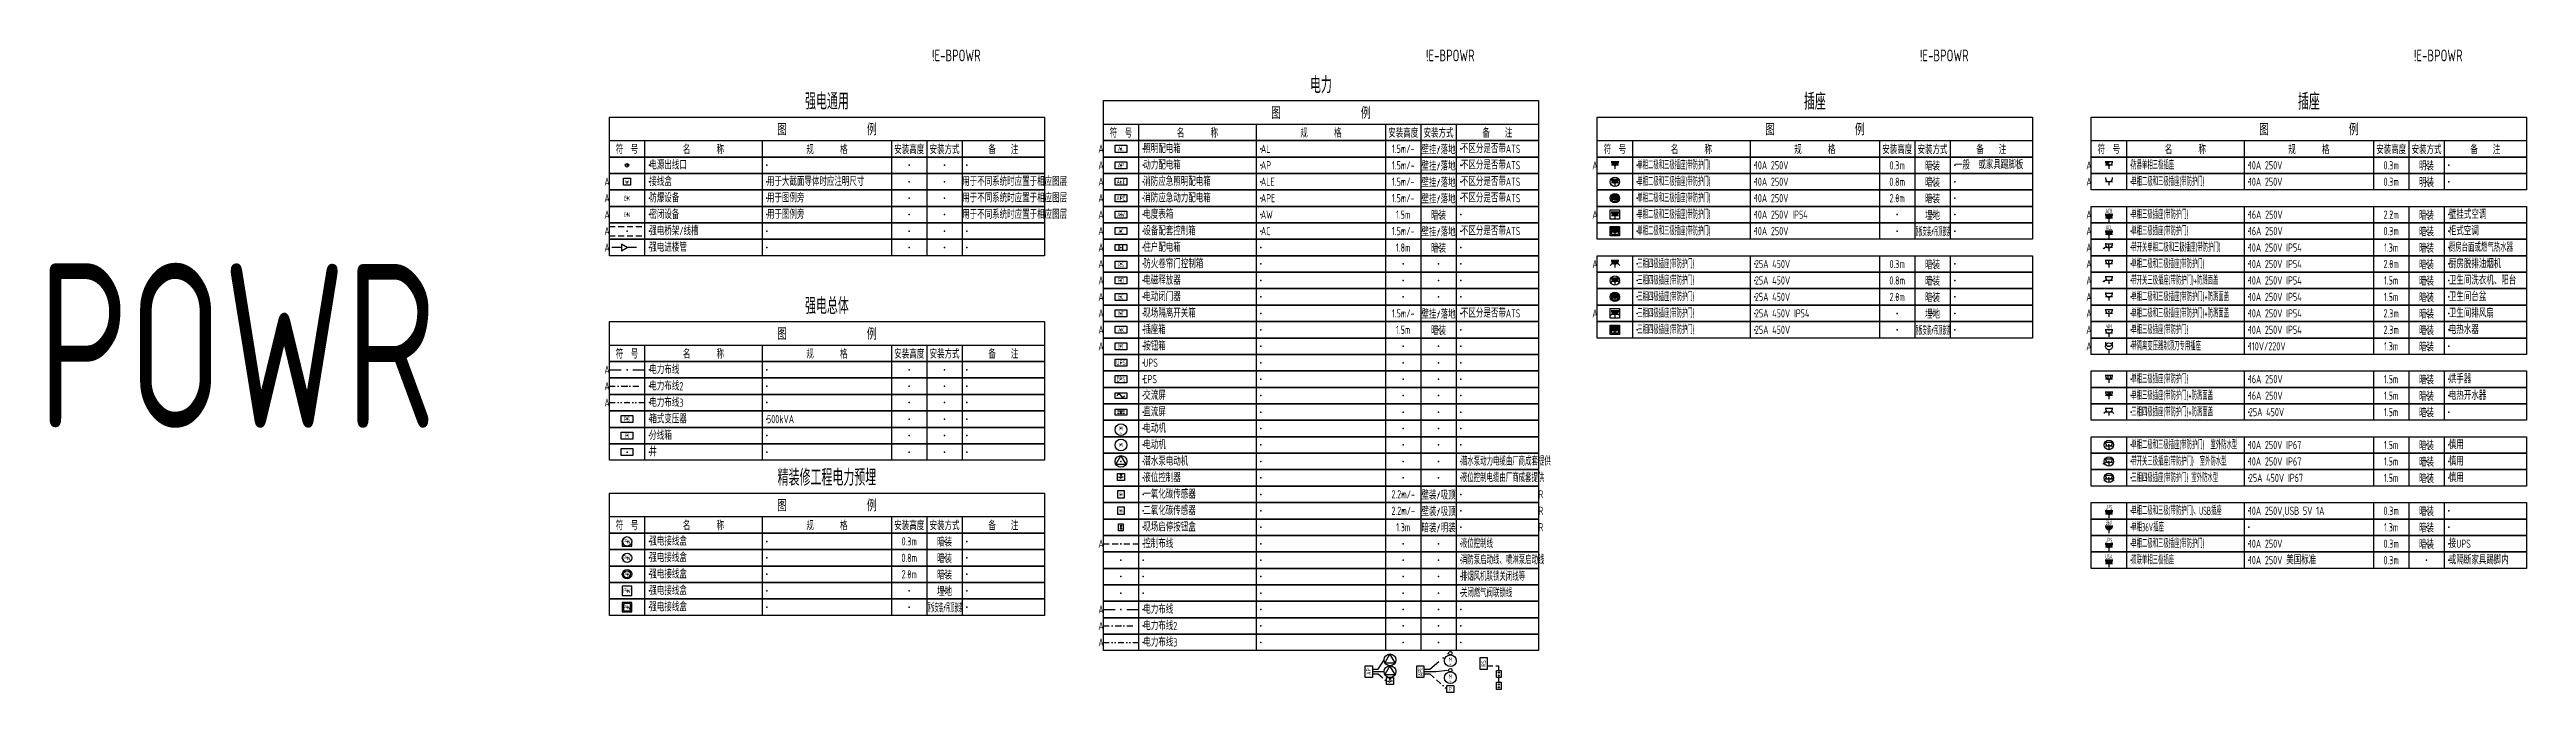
# Model space of a CAD drawing. Extents: x -337 to 273738, y -225 to 2088994.
# Drawn here: x -337 to 104962, y 463855 to 491211 of the extents above; entities that cross this region are included whole.
import ezdxf
from ezdxf.enums import TextEntityAlignment as Align

# ---------------------------------------------------------------- set-up
doc = ezdxf.new("R2010")
doc.units = 0
doc.header["$LTSCALE"] = 1000
for name, pattern in [('BORDER2', [0.875, 0.25, -0.125, 0.25, -0.125, 0, -0.125]), ('DASHDOT', [1, 0.5, -0.25, 0, -0.25]), ('DASHDOT2', [0.5, 0.25, -0.125, 0, -0.125]), ('DIVIDE2', [0.625, 0.25, -0.125, 0, -0.125, 0, -0.125]), ('HIDDEN', [0.375, 0.25, -0.125])]:
    doc.linetypes.add(name, pattern=pattern)
doc.layers.get('0').update_dxf_attribs({"linetype": 'CONTINUOUS'})
for name, color, linetype in [('E-BAS-DEVC', 3, 'CONTINUOUS'), ('E-CTRL-WIRE', 3, 'BORDER2'), ('E-FAS-DEVC', 3, 'CONTINUOUS'), ('E-POWE-CMTB', 3, 'HIDDEN'), ('E-POWR-BUSH', 111, 'CONTINUOUS'), ('E-POWR-DEVC', 3, 'CONTINUOUS'), ('E-POWR-EQPM', 3, 'CONTINUOUS'), ('E-POWR-WELL', 41, 'CONTINUOUS'), ('E-POWR-WIRE', 4, 'DASHDOT'), ('E-POWR-WIRE2', 4, 'DASHDOT2'), ('E-POWR-WIRE3', 4, 'DIVIDE2'), ('E-UNIV-DIAG', 2, 'CONTINUOUS'), ('E-UNIV-EL', 140, 'CONTINUOUS'), ('E-UNIV-NOTE', 6, 'CONTINUOUS')]:
    doc.layers.add(name, color=color, linetype=linetype)
doc.styles.add('TH-STYLE3', font='tssdeng.shx', dxfattribs={"width": 0.65, "bigfont": 'tssdchn.shx'})

msp = doc.modelspace()

# ---------------------------------------------------------------- texts
at = {"layer": 'E-UNIV-NOTE', "style": 'TH-STYLE3', "width": 0.7}
for s, height, p in [('!E-BPOWR', 500, (38212, 490960)), ('!E-BPOWR', 500, (59212, 490960)), ('!E-BPOWR', 500, (80212, 490960)), ('!E-BPOWR', 500, (101212, 490960)), ('POWR', 7000, (7633, 478627))]:
    msp.add_text(s, height=height, dxfattribs=at).set_placement(p, align=Align.MIDDLE)

# ---------------------------------------------------------------- blocks, each defined once
blk = doc.blocks.new('E-BKTS2')
for p, q in [((0, 0), (185, 0)), ((0, -7), (0, 0)), ((185, 0), (185, -7)), ((185, -7), (0, -7))]:
    blk.add_line(p, q)
at = {"linetype": 'Continuous'}
for p, q in [((15, 0), (15, -7)), ((65, 0), (65, -7)), ((120, 0), (120, -7)), ((135, 0), (135, -7)), ((150, 0), (150, -7))]:
    blk.add_line(p, q, dxfattribs=at)
for p in [(7.5, -3.5), (17, -3.5), (67, -3.5), (127.5, -3.5), (142.5, -3.5), (152, -3.5)]:
    blk.add_point(p, dxfattribs=at)
blk = doc.blocks.new('E-BCABLE01')
for p, q in [((0, 0), (2, 0)), ((3.2, 0), (5.2, 0))]:
    blk.add_line(p, q)
blk.add_lwpolyline([(3.2, -0.69), (3.2, 0.69), (2, 0)], close=True)
blk = doc.blocks.new('E-BKTS1')
blk.add_line((0, -10), (185, -10))
at = {"linetype": 'Continuous'}
for p, q in [((15, -10), (15, -17)), ((65, -10), (65, -17)), ((120, -10), (120, -17)), ((135, -10), (135, -17)), ((150, -10), (150, -17))]:
    blk.add_line(p, q, dxfattribs=at)
blk.add_lwpolyline([(0, 0), (185, 0), (185, -17), (0, -17)], close=True)
at = {"layer": 'E-UNIV-NOTE', "style": 'TH-STYLE3', "width": 0.7}
for s, height, p in [('图                例', 5, (92.5, -5)), ('安装高度', 3.5, (127.5, -13.5)), ('安装方式', 3.5, (142.5, -13.5))]:
    blk.add_text(s, height=height, dxfattribs=at).set_placement(p, align=Align.MIDDLE)
at = {"layer": 'E-UNIV-NOTE', "linetype": 'Continuous', "style": 'TH-STYLE3', "width": 0.7}
for s, p in [('符  号', (7.5, -13.5)), ('名       称', (40, -13.5)), ('规       格', (92.5, -13.5)), ('备    注', (167.5, -13.5))]:
    blk.add_text(s, height=3.5, dxfattribs=at).set_placement(p, align=Align.MIDDLE)
blk = doc.blocks.new('E-BS001')
blk.add_lwpolyline([(-1.5, -1.5), (-1.5, 1.5), (1.5, 1.5), (1.5, -1.5)], close=True)
at = {"layer": 'E-UNIV-EL', "style": 'TH-STYLE3', "width": 0.7}
blk.add_attdef('SOCKET', text='', height=2, dxfattribs=at).set_placement((0, 0), align=Align.MIDDLE)
blk = doc.blocks.new('强电通用')
at = {"layer": 'E-POWE-CMTB'}
for p, q in [((0, -4650), (1500, -4650)), ((0, -5050), (1500, -5050))]:
    blk.add_line(p, q, dxfattribs=at)
at = {"layer": 'E-POWR-DEVC'}
blk.add_circle((750, -2050), 75, dxfattribs=at)
at = {"layer": 'E-POWR-BUSH', "xscale": 200, "yscale": 200, "zscale": 200, "rotation": 180}
blk.add_blockref('E-BCABLE01', (1150, -5550), dxfattribs=at)
at = {"layer": 'E-POWR-DEVC', "xscale": 100, "yscale": 100, "zscale": 100}
blk.add_blockref('E-BS001', (750, -2750), dxfattribs=at).add_auto_attribs({'SOCKET': 'W'})
at = {"layer": 'E-UNIV-DIAG', "xscale": 100, "yscale": 100, "zscale": 100}
for name, p in [('E-BKTS1', (0, 0)), ('E-BKTS2', (0, -1700)), ('E-BKTS2', (0, -2400)), ('E-BKTS2', (0, -3100)), ('E-BKTS2', (0, -3800)), ('E-BKTS2', (0, -4500)), ('E-BKTS2', (0, -5200))]:
    blk.add_blockref(name, p, dxfattribs=at)
at = {"layer": 'E-POWR-DEVC', "style": 'TH-STYLE3', "width": 0.7}
for s, p in [('EX', (750, -3450)), ('EN', (750, -4150))]:
    blk.add_text(s, height=200, dxfattribs=at).set_placement(p, align=Align.MIDDLE)
at = {"layer": 'E-UNIV-NOTE', "style": 'TH-STYLE3', "width": 0.7}
for s, height, p in [('强电通用', 700, (9250, 700)), ('A', 350, (-100, -2750)), ('A', 350, (-100, -3450)), ('A', 350, (-100, -4150)), ('A', 350, (-100, -4850)), ('A', 350, (-100, -5550))]:
    blk.add_text(s, height=height, dxfattribs=at).set_placement(p, align=Align.MIDDLE)
for s, p in [('电源出线口', (1700, -2050)), ('接线盒', (1700, -2750)), ('密闭设备', (1700, -4150)), ('防爆设备', (1700, -3450)), ('强电桥架/线槽', (1700, -4850)), ('强电进楼管', (1700, -5550))]:
    blk.add_text(s, height=350, dxfattribs=at).set_placement(p, align=Align.MIDDLE_LEFT)
at = {"layer": 'E-UNIV-NOTE', "color": 1, "style": 'TH-STYLE3', "width": 0.7}
for s, p in [('用于大截面导体时应注明尺寸', (6700, -2750)), ('用于不同系统时应置于相应图层', (15000, -2750)), ('用于图例旁', (6700, -3450)), ('用于图例旁', (6700, -4150)), ('用于不同系统时应置于相应图层', (15000, -3450)), ('用于不同系统时应置于相应图层', (15000, -4150))]:
    blk.add_text(s, height=350, dxfattribs=at).set_placement(p, align=Align.MIDDLE_LEFT)
blk = doc.blocks.new('E-BT04')
blk.add_lwpolyline([(-2.5, -1.5), (-2.5, 1.5), (2.5, 1.5), (2.5, -1.5)], close=True)
at = {"layer": 'E-UNIV-EL', "style": 'TH-STYLE3', "width": 0.7}
blk.add_attdef('BOX', text='', height=2, dxfattribs=at).set_placement((0, 0), align=Align.MIDDLE)
blk = doc.blocks.new('E-BT03')
blk.add_lwpolyline([(-2.5, -1.5), (-2.5, 1.5), (2.5, 1.5), (2.5, -1.5)], close=True)
at = {"layer": 'E-UNIV-EL', "style": 'TH-STYLE3', "width": 0.7}
blk.add_attdef('BOX', text='', height=2, dxfattribs=at).set_placement((0, 0), align=Align.MIDDLE)
blk = doc.blocks.new('强电总体')
at = {"layer": 'E-POWR-WELL'}
blk.add_lwpolyline([(500, -5700), (500, -5400), (1000, -5400), (1000, -5700)], close=True, dxfattribs=at)
at = {"layer": 'E-POWR-WIRE'}
blk.add_line((0, -2050), (1500, -2050), dxfattribs=at)
at = {"layer": 'E-POWR-WIRE2'}
blk.add_line((0, -2750), (1500, -2750), dxfattribs=at)
at = {"layer": 'E-POWR-WIRE3'}
blk.add_line((0, -3450), (1500, -3450), dxfattribs=at)
at = {"layer": 'E-POWR-EQPM', "xscale": 100, "yscale": 100, "zscale": 100}
for name, p, values in [('E-BT03', (750, -4150), {'BOX': 'PS'}), ('E-BT04', (750, -4850), {'BOX': 'PI'})]:
    blk.add_blockref(name, p, dxfattribs=at).add_auto_attribs(values)
at = {"layer": 'E-UNIV-DIAG', "xscale": 100, "yscale": 100, "zscale": 100}
for name, p in [('E-BKTS1', (0, 0)), ('E-BKTS2', (0, -1700)), ('E-BKTS2', (0, -2400)), ('E-BKTS2', (0, -3100)), ('E-BKTS2', (0, -3800)), ('E-BKTS2', (0, -4500)), ('E-BKTS2', (0, -5200))]:
    blk.add_blockref(name, p, dxfattribs=at)
at = {"layer": 'E-UNIV-NOTE', "style": 'TH-STYLE3', "width": 0.7}
for s, height, p in [('强电总体', 700, (9250, 700)), ('A', 350, (-100, -2050)), ('A', 350, (-100, -2750)), ('A', 350, (-100, -3450))]:
    blk.add_text(s, height=height, dxfattribs=at).set_placement(p, align=Align.MIDDLE)
for s, p in [('电力布线', (1700, -2050)), ('电力布线2', (1700, -2750)), ('箱式变压器', (1700, -4150)), ('电力布线3', (1700, -3450)), ('500kVA', (6700, -4150)), ('分线箱', (1700, -4850)), ('井', (1700, -5550))]:
    blk.add_text(s, height=350, dxfattribs=at).set_placement(p, align=Align.MIDDLE_LEFT)
blk = doc.blocks.new('E-BPOWR90')
blk.add_lwpolyline([(-2, 0), (-2, -2), (2, -2), (2, 0)])
blk.add_circle((0, 0), 2)
at = {"layer": 'E-UNIV-EL', "style": 'TH-STYLE3', "width": 0.7}
blk.add_attdef('SOCKET', text='', height=2, dxfattribs=at).set_placement((0, 0), align=Align.MIDDLE)
blk = doc.blocks.new('E-BPOWR91')
blk.add_circle((0, 0), 2)
at = {"layer": 'E-UNIV-EL', "style": 'TH-STYLE3', "width": 0.7}
blk.add_attdef('SOCKET', text='', height=2, dxfattribs=at).set_placement((0, 0), align=Align.MIDDLE)
blk = doc.blocks.new('E-BPOWR91-1')
blk.add_circle((0, 0), 2)
at = {"layer": 'E-UNIV-EL'}
blk.add_circle((0, 0), 1.5, dxfattribs=at)
at = {"layer": 'E-UNIV-EL', "style": 'TH-STYLE3', "width": 0.7}
blk.add_attdef('SOCKET', text='', height=2, dxfattribs=at).set_placement((0, 0), align=Align.MIDDLE)
blk = doc.blocks.new('E-BTELE91-2')
blk.add_lwpolyline([(-2, 2), (-2, -2), (2, -2), (2, 2)], close=True)
at = {"layer": 'E-UNIV-EL', "style": 'TH-STYLE3', "width": 0.6}
blk.add_attdef('SOCKET', text='', height=2, dxfattribs=at).set_placement((0, 0), align=Align.MIDDLE)
blk = doc.blocks.new('E-BPOWR91-3')
blk.add_lwpolyline([(-2, 2), (-2, -2), (2, -2), (2, 2)], close=True)
at = {"layer": 'E-UNIV-EL'}
blk.add_lwpolyline([(-1.5, 1.5), (-1.5, -1.5), (1.5, -1.5), (1.5, 1.5)], close=True, dxfattribs=at)
at = {"layer": 'E-UNIV-EL', "style": 'TH-STYLE3', "width": 0.7}
blk.add_attdef('SOCKET', text='', height=2, dxfattribs=at).set_placement((0, 0), align=Align.MIDDLE)
blk = doc.blocks.new('精装修工程电力预埋')
at = {"layer": 'E-POWR-DEVC', "xscale": 100, "yscale": 100, "zscale": 100}
for name, p in [('E-BPOWR90', (750, -2050)), ('E-BPOWR91', (750, -2750)), ('E-BPOWR91-1', (750, -3450)), ('E-BPOWR91-3', (750, -4850))]:
    blk.add_blockref(name, p, dxfattribs=at).add_auto_attribs({'SOCKET': 'PW'})
at = {"layer": 'E-POWR-DEVC'}
ref = blk.add_blockref('E-BTELE91-2', (750, -4150), dxfattribs=dict(at, xscale=100, yscale=100, zscale=100))
ref.add_attrib('SOCKET', 'PW', dxfattribs={"layer": 'E-UNIV-EL', "height": 200, "style": 'TH-STYLE3', "width": 0.7}).set_placement((750, -4150), align=Align.MIDDLE)
at = {"layer": 'E-UNIV-DIAG', "xscale": 100, "yscale": 100, "zscale": 100}
for name, p in [('E-BKTS1', (0, 0)), ('E-BKTS2', (0, -1700)), ('E-BKTS2', (0, -2400)), ('E-BKTS2', (0, -3100)), ('E-BKTS2', (0, -3800)), ('E-BKTS2', (0, -4500))]:
    blk.add_blockref(name, p, dxfattribs=at)
at = {"layer": 'E-UNIV-NOTE', "style": 'TH-STYLE3'}
for s, height, width, p in [('精装修工程电力预埋', 700, 0.7, (9250, 700)), ('0.3m', 350, 0.7, (12750, -2050)), ('暗装', 350, 0.7, (14250, -2050)), ('0.8m', 350, 0.7, (12750, -2750)), ('暗装', 350, 0.7, (14250, -2750)), ('2.0m', 350, 0.7, (12750, -3450)), ('埋地', 350, 0.7, (14250, -4150)), ('暗装', 350, 0.7, (14250, -3450)), ('顶板安装/吊顶嵌装', 350, 0.4, (14250, -4850))]:
    blk.add_text(s, height=height, dxfattribs=dict(at, width=width)).set_placement(p, align=Align.MIDDLE)
at = {"layer": 'E-UNIV-NOTE', "linetype": 'Continuous', "style": 'TH-STYLE3', "width": 0.7}
for p in [(1700, -2050), (1700, -2750), (1700, -3450), (1700, -4150), (1700, -4850)]:
    blk.add_text('强电接线盒', height=350, dxfattribs=at).set_placement(p, align=Align.MIDDLE_LEFT)
blk = doc.blocks.new('E-BDB006-1')
for p, q in [((-0.75, -1.25), (-0.75, 1.25)), ((0.75, -1.25), (0.75, 1.25))]:
    blk.add_line(p, q)
blk.add_lwpolyline([(-2.5, -1.25), (-2.5, 1.25), (2.5, 1.25), (2.5, -1.25)], close=True)
blk = doc.blocks.new('E-BDB011')
blk.add_lwpolyline([(-2.5, -1.5), (-2.5, 1.5), (2.5, 1.5), (2.5, -1.5)], close=True)
at = {"layer": 'E-UNIV-EL', "style": 'TH-STYLE3', "width": 0.7}
blk.add_attdef('BOX', text='', height=2, dxfattribs=at).set_placement((0, 0), align=Align.MIDDLE)
blk = doc.blocks.new('E-BDB054')
blk.add_circle((0, 0), 2.5)
at = {"layer": 'E-UNIV-EL'}
blk.add_lwpolyline([(0, 2.5), (-2.2, -1.2), (2.2, -1.2)], close=True, dxfattribs=at)
blk = doc.blocks.new('E-BFAS23-3')
blk.add_lwpolyline([(-1.5, -1.5), (-1.5, 1.5), (1.5, 1.5), (1.5, -1.5)], close=True)
at = {"layer": 'E-UNIV-EL'}
for p, q in [((-1, 0), (-0.5, 0)), ((0, 0.7), (0, 0.5)), ((0, 0.4), (0, 0.3)), ((0, 0.2), (0, 0)), ((0.2, 1.1), (0.5, 1.1)), ((0, -0.1), (0, -0.3))]:
    blk.add_line(p, q, dxfattribs=at)
blk.add_lwpolyline([(1, 0), (0.5, 0), (-0.5, -0.6)], dxfattribs=at)
blk.add_lwpolyline([(0, 1.5, -0.533333), (0, 0.7, -0.533333)], format="xyb", close=True, dxfattribs=at)
blk = doc.blocks.new('E-BDB013')
blk.add_lwpolyline([(-2.5, -1.5), (-2.5, 1.5), (2.5, 1.5), (2.5, -1.5)], close=True)
at = {"layer": 'E-UNIV-EL', "style": 'TH-STYLE3', "width": 0.6}
blk.add_attdef('BOX', text='', height=2, rotation=360, dxfattribs=at).set_placement((0, 0), align=Align.MIDDLE)
blk = doc.blocks.new('E-BDB051')
blk.add_circle((0, 0), 2.5)
at = {"layer": 'E-UNIV-EL', "style": 'TH-STYLE3', "width": 0.7}
blk.add_text('M', height=1.8, dxfattribs=at).set_placement((0, 0), align=Align.MIDDLE)
blk = doc.blocks.new('E-BDB052')
blk.add_circle((0, 0), 2.5)
at = {"layer": 'E-UNIV-EL', "style": 'TH-STYLE3', "width": 0.7}
for s, p in [('M', (0, 0.5)), ('~', (0, -1.5))]:
    blk.add_text(s, height=1.8, dxfattribs=at).set_placement(p, align=Align.MIDDLE)
blk = doc.blocks.new('E-BDB001')
blk.add_lwpolyline([(-2.5, -1.5), (-2.5, 1.5), (2.5, 1.5), (2.5, -1.5)], close=True)
at = {"layer": 'E-UNIV-EL', "style": 'TH-STYLE3', "width": 0.7}
blk.add_attdef('BOX', text='', height=2, dxfattribs=at).set_placement((0, 0), align=Align.MIDDLE)
blk = doc.blocks.new('E-BDB003')
blk.add_lwpolyline([(-2.5, -1.5), (-2.5, 1.5), (2.5, 1.5), (2.5, -1.5)], close=True)
at = {"layer": 'E-UNIV-EL', "style": 'TH-STYLE3', "width": 0.7}
blk.add_attdef('BOX', text='', height=2, dxfattribs=at).set_placement((0, 0), align=Align.MIDDLE)
blk = doc.blocks.new('E-BDB004')
blk.add_lwpolyline([(-2.5, -1.5), (-2.5, 1.5), (2.5, 1.5), (2.5, -1.5)], close=True)
at = {"layer": 'E-UNIV-EL', "style": 'TH-STYLE3', "width": 0.7}
blk.add_attdef('BOX', text='', height=2, dxfattribs=at).set_placement((0, 0), align=Align.MIDDLE)
blk = doc.blocks.new('E-BDB012')
blk.add_lwpolyline([(-2.5, -1.5), (-2.5, 1.5), (2.5, 1.5), (2.5, -1.5)], close=True)
at = {"layer": 'E-UNIV-EL', "style": 'TH-STYLE3', "width": 0.6}
blk.add_attdef('BOX', text='', height=2, dxfattribs=at).set_placement((0, 0), align=Align.MIDDLE)
blk = doc.blocks.new('E-BDB015')
blk.add_lwpolyline([(-2.5, -1.5), (-2.5, 1.5), (2.5, 1.5), (2.5, -1.5)], close=True)
at = {"layer": 'E-UNIV-EL', "style": 'TH-STYLE3', "width": 0.6}
blk.add_attdef('BOX', text='', height=2, rotation=360, dxfattribs=at).set_placement((0, 0), align=Align.MIDDLE)
blk = doc.blocks.new('E-BFAS810')
blk.add_lwpolyline([(-2.5, -1.5), (-2.5, 1.5), (2.5, 1.5), (2.5, -1.5)], close=True)
at = {"layer": 'E-UNIV-EL', "style": 'TH-STYLE3', "width": 0.7}
blk.add_attdef('BOX', text='', height=2, dxfattribs=at).set_placement((0, 0), align=Align.MIDDLE)
blk = doc.blocks.new('E-BDB016')
blk.add_lwpolyline([(-2.5, -1.5), (-2.5, 1.5), (2.5, 1.5), (2.5, -1.5)], close=True)
at = {"layer": 'E-UNIV-EL', "style": 'TH-STYLE3', "width": 0.6}
blk.add_attdef('BOX', text='', height=2, rotation=360, dxfattribs=at).set_placement((0, 0), align=Align.MIDDLE)
blk = doc.blocks.new('E-BDB041')
blk.add_lwpolyline([(-2.5, -1.5), (-2.5, 1.5), (2.5, 1.5), (2.5, -1.5)], close=True)
at = {"layer": 'E-UNIV-EL', "style": 'TH-STYLE3', "width": 0.7}
blk.add_attdef('BOX', text='', height=2, dxfattribs=at).set_placement((0, 0), align=Align.MIDDLE)
blk = doc.blocks.new('E-BDB042')
blk.add_lwpolyline([(-2.5, -1.5), (-2.5, 1.5), (2.5, 1.5), (2.5, -1.5)], close=True)
at = {"layer": 'E-UNIV-EL', "style": 'TH-STYLE3', "width": 0.7}
blk.add_attdef('BOX', text='', height=2, dxfattribs=at).set_placement((0, 0), align=Align.MIDDLE)
blk = doc.blocks.new('E-BFAS620')
blk.add_lwpolyline([(-1.5, -1.5), (-1.5, 1.5), (1.5, 1.5), (1.5, -1.5)], close=True)
at = {"layer": 'E-UNIV-EL', "style": 'TH-STYLE3', "width": 0.7}
blk.add_attdef('F', text='', height=1.7, dxfattribs=at).set_placement((0, 0), align=Align.MIDDLE)
blk = doc.blocks.new('E-BFAS820')
blk.add_lwpolyline([(-2.5, -1.5), (-2.5, 1.5), (2.5, 1.5), (2.5, -1.5)], close=True)
at = {"layer": 'E-UNIV-EL', "style": 'TH-STYLE3', "width": 0.7}
blk.add_attdef('BOX', text='', height=2, dxfattribs=at).set_placement((0, 0), align=Align.MIDDLE)
blk = doc.blocks.new('E-BFAS821')
blk.add_lwpolyline([(-2.5, -1.5), (-2.5, 1.5), (2.5, 1.5), (2.5, -1.5)], close=True)
at = {"layer": 'E-UNIV-EL', "style": 'TH-STYLE3', "width": 0.7}
blk.add_attdef('BOX', text='', height=2, dxfattribs=at).set_placement((0, 0), align=Align.MIDDLE)
blk = doc.blocks.new('E-BFAS630')
blk.add_lwpolyline([(-1.5, -1.5), (-1.5, 1.5), (1.5, 1.5), (1.5, -1.5)], close=True)
at = {"layer": 'E-UNIV-EL'}
for p, q in [((-1, 0), (-0.5, 0)), ((0, 0.7), (0, 0.5)), ((0, 0.4), (0, 0.3)), ((0, 0.2), (0, 0)), ((0.2, 1.1), (0.5, 1.1)), ((0, -0.1), (0, -0.3))]:
    blk.add_line(p, q, dxfattribs=at)
blk.add_lwpolyline([(1, 0), (0.5, 0), (-0.5, -0.6)], dxfattribs=at)
blk.add_lwpolyline([(0, 1.5, -0.533333), (0, 0.7, -0.533333)], format="xyb", close=True, dxfattribs=at)
blk = doc.blocks.new('E-BEMS030')
blk.add_lwpolyline([(-1.5, -1.5), (1.5, -1.5), (1.5, 1.5), (-1.5, 1.5)], close=True)
at = {"layer": 'E-UNIV-EL', "style": 'TH-STYLE3', "width": 0.7}
blk.add_attdef('F', text='', height=1.3, dxfattribs=at).set_placement((0, 0), align=Align.MIDDLE)
blk = doc.blocks.new('E-BEMS031')
blk.add_lwpolyline([(-1.5, -1.5), (1.5, -1.5), (1.5, 1.5), (-1.5, 1.5)], close=True)
at = {"layer": 'E-UNIV-EL', "style": 'TH-STYLE3', "width": 0.7}
for tag, height, p in [('F', 1.3, (0, 0)), ('F2', 0.65, (1.08625, -0.3125))]:
    blk.add_attdef(tag, text='', height=height, dxfattribs=at).set_placement(p, align=Align.MIDDLE)
blk = doc.blocks.new('E-BSW121')
blk.add_lwpolyline([(-1, -1.5), (-1, 1.5), (1, 1.5), (1, -1.5)], close=True)
at = {"layer": 'E-UNIV-EL'}
for centre in [(0, 0.625), (0, -0.625)]:
    blk.add_circle(centre, 0.25, dxfattribs=at)
blk = doc.blocks.new('电力')
at = {"layer": 'E-CTRL-WIRE'}
for p, q in [((0, -18850), (1500, -18850)), ((16313, -24047), (16813, -24047)), ((16813, -24247), (16813, -24047)), ((11436, -24392), (11686, -24392)), ((11686, -24392), (12036, -24692)), ((13629, -24392), (13879, -24392)), ((13879, -24392), (14604, -25031)), ((16813, -24747), (16813, -24547))]:
    blk.add_line(p, q, dxfattribs=at)
at = {"layer": 'E-POWR-DEVC'}
for centre in [(14754, -23505), (14754, -24228)]:
    blk.add_circle(centre, 75, dxfattribs=at)
at = {"layer": 'E-POWR-EQPM'}
for p, q in [((600, -13200), (900, -13200)), ((600, -13300), (685, -13300)), ((715, -13300), (785, -13300)), ((815, -13300), (900, -13300))]:
    blk.add_line(p, q, dxfattribs=at)
for points in [[(500, -12675), (500, -12425), (1000, -12425), (1000, -12675)], [(500, -13375), (500, -13125), (1000, -13125), (1000, -13375)]]:
    blk.add_lwpolyline(points, close=True, dxfattribs=at)
blk.add_lwpolyline([(592, -12559), (604, -12528), (619, -12506), (636, -12493), (655, -12487), (674, -12487), (692, -12491), (709, -12498), (722, -12507), (732, -12517), (740, -12527), (745, -12538), (750, -12549), (754, -12560), (760, -12571), (767, -12581), (777, -12591), (791, -12600), (808, -12607), (826, -12611), (845, -12611), (863, -12605), (881, -12592), (896, -12571), (908, -12540)], dxfattribs=at)
at = {"layer": 'E-POWR-WIRE'}
for p, q in [((0, -21650), (1500, -21650)), ((11436, -24192), (11686, -24192)), ((11686, -24192), (11936, -23792)), ((13629, -24192), (13879, -24192)), ((13879, -24192), (14679, -23505)), ((11436, -24292), (11936, -24292)), ((13629, -24292), (14129, -24292)), ((14129, -24292), (14679, -24228))]:
    blk.add_line(p, q, dxfattribs=at)
at = {"layer": 'E-POWR-WIRE2'}
blk.add_line((0, -22350), (1500, -22350), dxfattribs=at)
at = {"layer": 'E-POWR-WIRE3'}
blk.add_line((0, -23050), (1500, -23050), dxfattribs=at)
at = {"layer": 'E-BAS-DEVC', "xscale": 100, "yscale": 100, "zscale": 100}
for name, p, values in [('E-BEMS030', (750, -16750), {'F': 'CO'}), ('E-BEMS031', (750, -17450), {'F': 'CO', 'F2': '2'})]:
    blk.add_blockref(name, p, dxfattribs=at).add_auto_attribs(values)
for p in [(750, -18150), (16813, -24397), (16813, -24897)]:
    blk.add_blockref('E-BSW121', p, dxfattribs=at)
at = {"layer": 'E-FAS-DEVC', "xscale": 100, "yscale": 100, "zscale": 100}
blk.add_blockref('E-BFAS630', (750, -16015), dxfattribs=at)
at = {"layer": 'E-FAS-DEVC', "xscale": 100, "yscale": 100, "zscale": 100, "rotation": 90}
blk.add_blockref('E-BFAS810', (16163, -23947), dxfattribs=at).add_auto_attribs({'BOX': 'RS'})
at = {"layer": 'E-FAS-DEVC', "xscale": 100, "yscale": 100, "zscale": 100}
blk.add_blockref('E-BFAS620', (14754, -25031), dxfattribs=at).add_auto_attribs({'F': 'P'})
at = {"layer": 'E-POWR-EQPM', "xscale": 100, "yscale": 100, "zscale": 100}
for name, p, values in [('E-BDB001', (750, -2050), {'BOX': 'AL'}), ('E-BDB001', (750, -2750), {'BOX': 'AP'}), ('E-BDB003', (750, -3450), {'BOX': 'ALE'}), ('E-BDB004', (750, -4150), {'BOX': 'APE'}), ('E-BDB011', (750, -4850), {'BOX': 'AW'}), ('E-BDB012', (750, -5550), {'BOX': 'AC'}), ('E-BFAS810', (750, -6986), {'BOX': 'RS'}), ('E-BFAS820', (750, -7650), {'BOX': 'RD'}), ('E-BFAS821', (750, -8350), {'BOX': 'EC'}), ('E-BDB015', (750, -9050), {'BOX': 'INT'}), ('E-BDB013', (750, -9750), {'BOX': 'AX'}), ('E-BDB016', (750, -10450), {'BOX': 'BT'}), ('E-BDB041', (750, -11150), {'BOX': 'UPS'}), ('E-BDB042', (750, -11850), {'BOX': 'EPS'})]:
    blk.add_blockref(name, p, dxfattribs=at).add_auto_attribs(values)
for name, p in [('E-BDB006-1', (750, -6250)), ('E-BDB052', (750, -14000)), ('E-BDB051', (750, -14650)), ('E-BDB054', (750, -15350)), ('E-BDB054', (12186, -23792)), ('E-BDB054', (12186, -24292)), ('E-BDB052', (14754, -23830)), ('E-BFAS23-3', (12186, -24692)), ('E-BDB052', (14754, -24553))]:
    blk.add_blockref(name, p, dxfattribs=at)
at = {"layer": 'E-POWR-EQPM', "xscale": 100, "yscale": 100, "zscale": 100, "rotation": 90}
for name, p, values in [('E-BDB001', (11286, -24292), {'BOX': 'AP'}), ('E-BDB004', (13479, -24292), {'BOX': 'APE'})]:
    blk.add_blockref(name, p, dxfattribs=at).add_auto_attribs(values)
at = {"layer": 'E-UNIV-DIAG', "xscale": 100, "yscale": 100, "zscale": 100}
for name, p in [('E-BKTS1', (0, 0)), ('E-BKTS2', (0, -1700)), ('E-BKTS2', (0, -2400)), ('E-BKTS2', (0, -3100)), ('E-BKTS2', (0, -3800)), ('E-BKTS2', (0, -4500)), ('E-BKTS2', (0, -5200)), ('E-BKTS2', (0, -5900)), ('E-BKTS2', (0, -6600)), ('E-BKTS2', (0, -7300)), ('E-BKTS2', (0, -8000)), ('E-BKTS2', (0, -8700)), ('E-BKTS2', (0, -9400)), ('E-BKTS2', (0, -10100)), ('E-BKTS2', (0, -10800)), ('E-BKTS2', (0, -11500)), ('E-BKTS2', (0, -12200)), ('E-BKTS2', (0, -12900)), ('E-BKTS2', (0, -13600)), ('E-BKTS2', (0, -14300)), ('E-BKTS2', (0, -15000)), ('E-BKTS2', (0, -15700)), ('E-BKTS2', (0, -16400)), ('E-BKTS2', (0, -17100)), ('E-BKTS2', (0, -17800)), ('E-BKTS2', (0, -18500)), ('E-BKTS2', (0, -19200)), ('E-BKTS2', (0, -19900)), ('E-BKTS2', (0, -20600)), ('E-BKTS2', (0, -21300)), ('E-BKTS2', (0, -22000)), ('E-BKTS2', (0, -22700))]:
    blk.add_blockref(name, p, dxfattribs=at)
at = {"layer": 'E-UNIV-NOTE', "style": 'TH-STYLE3', "width": 0.7}
for s, height, p in [('电力', 700, (9250, 700)), ('A', 350, (-100, -2050)), ('1.5m/-', 350, (12750, -2050)), ('壁挂/落地', 350, (14250, -2050)), ('A', 350, (-100, -2750)), ('1.5m/-', 350, (12750, -2750)), ('壁挂/落地', 350, (14250, -2750)), ('A', 350, (-100, -3450)), ('A', 350, (-100, -4150)), ('1.5m/-', 350, (12750, -3450)), ('1.5m/-', 350, (12750, -4150)), ('壁挂/落地', 350, (14250, -3450)), ('壁挂/落地', 350, (14250, -4150)), ('A', 350, (-100, -4850)), ('1.5m', 350, (12750, -4850)), ('暗装', 350, (14250, -4850)), ('A', 350, (-100, -5550)), ('A', 350, (-100, -6250)), ('1.5m/-', 350, (12750, -5550)), ('1.8m', 350, (12750, -6250)), ('壁挂/落地', 350, (14250, -5550)), ('暗装', 350, (14250, -6250)), ('A', 350, (-100, -6950)), ('A', 350, (-100, -7650)), ('A', 350, (-100, -8350)), ('A', 350, (-100, -9050)), ('1.5m/-', 350, (12750, -9050)), ('壁挂/落地', 350, (14250, -9050)), ('A', 350, (-100, -9750)), ('A', 350, (-100, -10450)), ('1.5m', 350, (12750, -9750)), ('暗装', 350, (14250, -9750)), ('2.2m/-', 350, (12750, -16750)), ('壁装/吸顶', 350, (14250, -16750)), ('R', 350, (18600, -16750)), ('2.2m/-', 350, (12750, -17450)), ('壁装/吸顶', 350, (14250, -17450)), ('R', 350, (18600, -17450)), ('A', 350, (-100, -18850)), ('1.3m', 350, (12750, -18150)), ('暗装/明装', 350, (14250, -18150)), ('R', 350, (18600, -18150)), ('A', 350, (-100, -21650)), ('A', 350, (-100, -22350)), ('A', 350, (-100, -23050))]:
    blk.add_text(s, height=height, dxfattribs=at).set_placement(p, align=Align.MIDDLE)
for s, p in [('照明配电箱', (1700, -2050)), ('AL', (6700, -2050)), ('动力配电箱', (1700, -2750)), ('AP', (6700, -2750)), ('消防应急照明配电箱', (1700, -3450)), ('消防应急动力配电箱', (1700, -4150)), ('ALE', (6700, -3450)), ('APE', (6700, -4150)), ('电度表箱', (1700, -4850)), ('AW', (6700, -4850)), ('住户配电箱', (1700, -6250)), ('设备配套控制箱', (1700, -5550)), ('AC', (6700, -5550)), ('电磁释放器', (1700, -7650)), ('电动闭门器', (1700, -8350)), ('现场隔离开关箱', (1700, -9050)), ('按钮箱', (1700, -10450)), ('插座箱', (1700, -9750)), ('UPS', (1700, -11150)), ('交流屏', (1700, -12550)), ('EPS', (1700, -11850)), ('直流屏', (1700, -13250)), ('电动机', (1700, -13950)), ('电动机', (1700, -14650)), ('潜水泵电动机', (1700, -15350)), ('液位控制器', (1700, -16050)), ('一氧化碳传感器', (1700, -16750)), ('二氧化碳传感器', (1700, -17450)), ('控制布线', (1700, -18850)), ('现场启停按钮盒', (1700, -18150)), ('电力布线', (1700, -21650)), ('电力布线2', (1700, -22350)), ('电力布线3', (1700, -23050))]:
    blk.add_text(s, height=350, dxfattribs=at).set_placement(p, align=Align.MIDDLE_LEFT)
at = {"layer": 'E-UNIV-NOTE', "color": 1, "style": 'TH-STYLE3'}
for s, width, p in [('不区分是否带ATS', 0.7, (15200, -2050)), ('不区分是否带ATS', 0.7, (15200, -2750)), ('不区分是否带ATS', 0.7, (15200, -3450)), ('不区分是否带ATS', 0.7, (15200, -4150)), ('不区分是否带ATS', 0.7, (15200, -5550)), ('不区分是否带ATS', 0.7, (15200, -9050)), ('潜水泵动力电缆由厂商成套提供', 0.6, (15200, -15350)), ('液位控制电缆由厂商成套提供', 0.6, (15200, -16050)), ('液位控制线', 0.6, (15200, -18850)), ('消防泵启动线、喷淋泵启动线', 0.6, (15200, -19550)), ('排烟风机联锁关闭线等', 0.6, (15200, -20250)), ('关闭燃气阀联锁线', 0.6, (15200, -20950))]:
    blk.add_text(s, height=350, dxfattribs=dict(at, width=width)).set_placement(p, align=Align.MIDDLE_LEFT)
at = {"layer": 'E-UNIV-NOTE', "linetype": 'Continuous', "style": 'TH-STYLE3', "width": 0.7}
blk.add_text('防火卷帘门控制箱', height=350, dxfattribs=at).set_placement((1700, -6950), align=Align.MIDDLE_LEFT)
blk = doc.blocks.new('E-BS301')
for p, q in [((-1.1, 1.9), (-2.1, 0.9)), ((1.5, 3), (-1.5, 3)), ((1.5, 1.5), (-1.5, 1.5)), ((0, 1.5), (0, 0)), ((1.1, 1.9), (2.1, 0.9))]:
    blk.add_line(p, q)
at = {"const_width": 1.5}
blk.add_lwpolyline([(-0.8, 3, 1), (0.8, 3, 1)], format="xyb", dxfattribs=at)
blk.add_arc((0, 3), 1.5, 168.463, 11.537)
blk = doc.blocks.new('E-BS201')
for p, q in [((1.5, 3), (-1.5, 3)), ((1.5, 1.5), (-1.5, 1.5)), ((0, 1.5), (0, 0))]:
    blk.add_line(p, q)
at = {"const_width": 1.5}
blk.add_lwpolyline([(-0.75, 3, 1), (0.75, 3, 1)], format="xyb", dxfattribs=at)
blk.add_arc((0, 3), 1.5, 168.46304, 11.53696)
blk = doc.blocks.new('E-BS211')
for p, q in [((1.5, 1), (-1.5, 1)), ((1.5, -0.5), (-1.5, -0.5)), ((0, -0.5), (0, -2))]:
    blk.add_line(p, q)
at = {"const_width": 1.5}
blk.add_lwpolyline([(-0.8, 1, 1), (0.8, 1, 1)], format="xyb", dxfattribs=at)
blk.add_circle((0, 0), 2)
blk.add_arc((0, 1), 1.5, 168.463, 11.537)
blk = doc.blocks.new('E-BS211-1')
for p, q in [((1.5, 1), (-1.5, 1)), ((1.5, -0.5), (-1.5, -0.5)), ((0, -0.5), (0, -2))]:
    blk.add_line(p, q)
at = {"const_width": 1.5}
blk.add_lwpolyline([(-0.8, 1, 1), (0.8, 1, 1)], format="xyb", dxfattribs=at)
blk.add_circle((0, 0), 2)
blk.add_arc((0, 1), 1.5, 168.463, 11.537)
at = {"layer": 'E-UNIV-EL'}
blk.add_circle((0, 0), 1.5, dxfattribs=at)
blk = doc.blocks.new('E-BS211-2')
for p, q in [((1.5, 1), (-1.5, 1)), ((1.5, -0.5), (-1.5, -0.5)), ((0, -0.5), (0, -2))]:
    blk.add_line(p, q)
blk.add_lwpolyline([(-2, -2), (-2, 2), (2, 2), (2, -2)], close=True)
at = {"const_width": 1.5}
blk.add_lwpolyline([(-0.8, 1, 1), (0.7, 1, 1)], format="xyb", dxfattribs=at)
blk.add_arc((0, 1), 1.5, 168.463, 11.537)
blk = doc.blocks.new('E-BS211-3')
for p, q in [((1.5, 1), (-1.5, 1)), ((1.5, -0.5), (-1.5, -0.5)), ((0, -0.5), (0, -2))]:
    blk.add_line(p, q)
blk.add_lwpolyline([(-2, -2), (-2, 2), (2, 2), (2, -2)], close=True)
at = {"const_width": 1.5}
blk.add_lwpolyline([(-0.8, 1, 1), (0.7, 1, 1)], format="xyb", dxfattribs=at)
blk.add_arc((0, 1), 1.5, 168.463, 11.537)
at = {"layer": 'E-UNIV-EL'}
blk.add_lwpolyline([(-1.5, -1.5), (-1.5, 1.5), (1.5, 1.5), (1.5, -1.5)], close=True, dxfattribs=at)
blk = doc.blocks.new('E-BS311')
for p, q in [((1.5, 1), (-1.5, 1)), ((-1.1, 0), (-2.1, -1.1)), ((1.5, -0.5), (-1.5, -0.5)), ((0, -0.5), (0, -2)), ((1.1, 0), (2.1, -1.1))]:
    blk.add_line(p, q)
at = {"const_width": 1.5}
blk.add_lwpolyline([(-0.8, 1, 1), (0.8, 1, 1)], format="xyb", dxfattribs=at)
blk.add_circle((0, 0), 2)
blk.add_arc((0, 1), 1.5, 168.463, 11.537)
blk = doc.blocks.new('E-BS311-1')
for p, q in [((1.5, 1), (-1.5, 1)), ((-1.1, 0), (-2.1, -1.1)), ((1.5, -0.5), (-1.5, -0.5)), ((0, -0.5), (0, -2)), ((1.1, 0), (2.1, -1.1))]:
    blk.add_line(p, q)
at = {"const_width": 1.5}
blk.add_lwpolyline([(-0.8, 1, 1), (0.8, 1, 1)], format="xyb", dxfattribs=at)
blk.add_circle((0, 0), 2)
blk.add_arc((0, 1), 1.5, 168.463, 11.537)
at = {"layer": 'E-UNIV-EL'}
blk.add_circle((0, 0), 1.5, dxfattribs=at)
blk = doc.blocks.new('E-BS311-2')
for p, q in [((-1.1, 0.4), (-2.1, -0.6)), ((1.5, 1.5), (-1.5, 1.5)), ((1.5, 0), (-1.5, 0)), ((0, 0), (0, -1.5)), ((1.1, 0.4), (2.1, -0.6))]:
    blk.add_line(p, q)
blk.add_lwpolyline([(-2, -1.5), (-2, 2.5), (2, 2.5), (2, -1.5)], close=True)
at = {"const_width": 1.5}
blk.add_lwpolyline([(-0.8, 1.5, 1), (0.8, 1.5, 1)], format="xyb", dxfattribs=at)
blk.add_arc((0, 1.5), 1.5, 168.463, 11.537)
blk = doc.blocks.new('E-BS311-3')
for p, q in [((-1.1, 0.4), (-2.1, -0.6)), ((1.5, 1.5), (-1.5, 1.5)), ((1.5, 0), (-1.5, 0)), ((0, 0), (0, -1.5)), ((1.1, 0.4), (2.1, -0.6))]:
    blk.add_line(p, q)
blk.add_lwpolyline([(-2, -1.5), (-2, 2.5), (2, 2.5), (2, -1.5)], close=True)
at = {"const_width": 1.5}
blk.add_lwpolyline([(-0.8, 1.5, 1), (0.8, 1.5, 1)], format="xyb", dxfattribs=at)
blk.add_arc((0, 1.5), 1.5, 168.463, 11.537)
at = {"layer": 'E-UNIV-EL'}
blk.add_lwpolyline([(-1.5, -1), (-1.5, 2), (1.5, 2), (1.5, -1)], close=True, dxfattribs=at)
blk = doc.blocks.new('插座一')
at = {"layer": 'E-POWR-DEVC', "xscale": 100, "yscale": 100, "zscale": 100}
for name, p in [('E-BS201', (750, -2200)), ('E-BS211', (750, -2750)), ('E-BS211-1', (750, -3450)), ('E-BS211-2', (750, -4150)), ('E-BS211-3', (750, -4850)), ('E-BS301', (750, -6400)), ('E-BS311', (750, -6950)), ('E-BS311-1', (750, -7650)), ('E-BS311-2', (750, -8398)), ('E-BS311-3', (750, -9098))]:
    blk.add_blockref(name, p, dxfattribs=at)
at = {"layer": 'E-UNIV-DIAG', "xscale": 100, "yscale": 100, "zscale": 100}
for name, p in [('E-BKTS1', (0, 0)), ('E-BKTS2', (0, -1700)), ('E-BKTS2', (0, -2400)), ('E-BKTS2', (0, -3100)), ('E-BKTS2', (0, -3800)), ('E-BKTS2', (0, -4500)), ('E-BKTS2', (0, -5900)), ('E-BKTS2', (0, -6600)), ('E-BKTS2', (0, -7300)), ('E-BKTS2', (0, -8000)), ('E-BKTS2', (0, -8700))]:
    blk.add_blockref(name, p, dxfattribs=at)
at = {"layer": 'E-UNIV-NOTE', "style": 'TH-STYLE3'}
for s, height, width, p in [('插座', 700, 0.7, (9250, 700)), ('A', 350, 0.7, (-100, -2050)), ('0.3m', 350, 0.7, (12750, -2050)), ('暗装', 350, 0.7, (14250, -2050)), ('0.8m', 350, 0.7, (12750, -2750)), ('暗装', 350, 0.7, (14250, -2750)), ('A', 350, 0.7, (-100, -4150)), ('2.0m', 350, 0.7, (12750, -3450)), ('埋地', 350, 0.7, (14250, -4150)), ('暗装', 350, 0.7, (14250, -3450)), ('顶板安装/吊顶嵌装', 350, 0.4, (14250, -4850)), ('A', 350, 0.7, (-100, -6250)), ('0.3m', 350, 0.7, (12750, -6250)), ('暗装', 350, 0.7, (14250, -6250)), ('0.8m', 350, 0.7, (12750, -6950)), ('暗装', 350, 0.7, (14250, -6950)), ('A', 350, 0.7, (-100, -8350)), ('2.0m', 350, 0.7, (12750, -7650)), ('埋地', 350, 0.7, (14250, -8350)), ('暗装', 350, 0.7, (14250, -7650)), ('顶板安装/吊顶嵌装', 350, 0.4, (14250, -9050))]:
    blk.add_text(s, height=height, dxfattribs=dict(at, width=width)).set_placement(p, align=Align.MIDDLE)
for s, width, p in [('单相二极和三极插座(带防护门)', 0.5, (1700, -2050)), ('10A 250V', 0.7, (6700, -2050)), ('一般', 0.7, (15200, -2050)), ('或家具踢脚板', 0.7, (16200, -2036)), ('单相二极和三极插座(带防护门)', 0.5, (1700, -2750)), ('10A 250V', 0.7, (6700, -2750)), ('单相二极和三极插座(带防护门)', 0.5, (1700, -3450)), ('单相二极和三极插座(带防护门)', 0.5, (1700, -4150)), ('10A 250V', 0.7, (6700, -3450)), ('10A 250V IP54', 0.7, (6700, -4150)), ('单相二极和三极插座(带防护门)', 0.5, (1700, -4850)), ('10A 250V', 0.7, (6700, -4850)), ('三相四极插座(带防护门)', 0.5, (1700, -6250)), ('25A 450V', 0.7, (6700, -6250)), ('三相四极插座(带防护门)', 0.5, (1700, -6950)), ('25A 450V', 0.7, (6700, -6950)), ('三相四极插座(带防护门)', 0.5, (1700, -7650)), ('三相四极插座(带防护门)', 0.5, (1700, -8350)), ('25A 450V', 0.7, (6700, -7650)), ('25A 450V IP54', 0.7, (6700, -8350)), ('三相四极插座(带防护门)', 0.5, (1700, -9050)), ('25A 450V', 0.7, (6700, -9050))]:
    blk.add_text(s, height=350, dxfattribs=dict(at, width=width)).set_placement(p, align=Align.MIDDLE_LEFT)
blk = doc.blocks.new('E-BS701')
for p, q in [((1.5, 3), (-1.5, 3)), ((0, 1.5), (0, 0))]:
    blk.add_line(p, q)
at = {"const_width": 1.5}
blk.add_lwpolyline([(-0.75, 3, 1), (0.75, 3, 1)], format="xyb", dxfattribs=at)
blk.add_arc((0, 3), 1.5, 168.46304, 11.53696)
at = {"layer": 'E-UNIV-EL', "style": 'TH-STYLE3', "width": 0.5}
blk.add_attdef('SOCKET', text='', height=2, dxfattribs=at).set_placement((0, 4.5), align=Align.MIDDLE)
blk = doc.blocks.new('E-BS209')
blk.add_line((0, 1.5), (0, 0))
blk.add_circle((0, 3), 1.5)
blk.add_arc((0, 4.5), 1.5, 168.463, 11.537)
blk = doc.blocks.new('E-BS302')
for p, q in [((-1.1, 1.9), (-2.1, 0.9)), ((1.5, 3), (-1.5, 3)), ((1.5, 1.5), (-1.5, 1.5)), ((0, 1.5), (0, 0)), ((1.1, 1.9), (2.1, 0.9))]:
    blk.add_line(p, q)
blk.add_arc((0, 3), 1.5, 168.463, 11.537)
blk = doc.blocks.new('E-BS802')
for p, q in [((1.5, 3), (-1.5, 3)), ((1.5, 1.5), (-1.5, 1.5)), ((0, 1.5), (0, 0))]:
    blk.add_line(p, q)
at = {"const_width": 1.5}
blk.add_lwpolyline([(-0.75, 3, 1), (0.75, 3, 1)], format="xyb", dxfattribs=at)
blk.add_arc((0, 3), 1.5, 168.46304, 11.53696)
at = {"layer": 'E-UNIV-EL', "style": 'TH-STYLE3', "width": 0.5}
blk.add_attdef('SOCKET', text='', height=2, dxfattribs=at).set_placement((0, 4.5), align=Align.MIDDLE)
blk = doc.blocks.new('E-BS803')
for p, q in [((1.5, 3), (-1.5, 3)), ((1.5, 1.5), (-1.5, 1.5)), ((0, 1.5), (0, 0))]:
    blk.add_line(p, q)
at = {"const_width": 1.5}
blk.add_lwpolyline([(-0.75, 3, 1), (0.75, 3, 1)], format="xyb", dxfattribs=at)
blk.add_arc((0, 3), 1.5, 168.46304, 11.53696)
at = {"layer": 'E-UNIV-EL', "style": 'TH-STYLE3', "width": 0.5}
blk.add_attdef('SOCKET', text='', height=2, dxfattribs=at).set_placement((0, 4.5), align=Align.MIDDLE)
blk = doc.blocks.new('E-BS200')
for p, q in [((1.5, 0), (-1.5, 0)), ((0, 0), (0, -1.5))]:
    blk.add_line(p, q)
blk.add_arc((0, 1.5), 1.5, 168.463, 11.537)
blk = doc.blocks.new('E-BS203')
for p, q in [((1.5, 1.5), (-1.5, 1.5)), ((1.5, 0), (-1.5, 0)), ((0, 0), (0, 1.5)), ((0, 0), (0, -1.5))]:
    blk.add_line(p, q)
at = {"const_width": 1.5}
blk.add_lwpolyline([(-0.75, 1.5, 0.4142136), (0, 0.75, 1)], format="xyb", dxfattribs=at)
blk.add_arc((0, 1.5), 1.5, 168.46304, 11.53696)
blk = doc.blocks.new('E-BS201-2')
for p, q in [((1.5, 1.5), (-1.5, 1.5)), ((1.5, 0), (-1.5, 0)), ((0, 0), (0, -1.5))]:
    blk.add_line(p, q)
at = {"const_width": 1.5}
blk.add_lwpolyline([(-0.75, 1.5, 1), (0.75, 1.5, 1)], format="xyb", dxfattribs=at)
blk.add_arc((0, 1.5), 1.5, 168.46304, 11.53696)
at = {"layer": 'E-UNIV-EL', "style": 'TH-STYLE3', "width": 0.5}
blk.add_attdef('SOCKET', text='', height=2, dxfattribs=at).set_placement((0, 3), align=Align.MIDDLE)
blk = doc.blocks.new('E-BS201-1')
for p, q in [((1.5, 1.5), (-1.5, 1.5)), ((1.5, 0), (-1.5, 0)), ((0, 0), (0, -1.5))]:
    blk.add_line(p, q)
at = {"const_width": 1.5}
blk.add_lwpolyline([(-0.75, 1.5, 1), (0.75, 1.5, 1)], format="xyb", dxfattribs=at)
blk.add_arc((0, 1.5), 1.5, 168.46304, 11.53696)
at = {"layer": 'E-UNIV-EL', "style": 'TH-STYLE3', "width": 0.5}
blk.add_attdef('SOCKET', text='', height=2, dxfattribs=at).set_placement((0, 3), align=Align.MIDDLE)
blk = doc.blocks.new('E-BS204')
for p, q in [((1.5, 1.5), (-1.5, 1.5)), ((1.5, 0), (-1.5, 0)), ((0, 0), (0, 1.5)), ((0, 0), (0, -1.5))]:
    blk.add_line(p, q)
blk.add_arc((0, 1.5), 1.5, 168.463, 11.537)
blk = doc.blocks.new('E-BS204-S')
for p, q in [((-1.1, 0.4), (-2.1, -0.6)), ((1.5, 1.5), (-1.5, 1.5)), ((1.5, 0), (-1.5, 0)), ((0, 0), (0, 1.5)), ((0, 0), (0, -1.5)), ((-2.1, -0.6), (-2.5, -0.2))]:
    blk.add_line(p, q)
blk.add_arc((0, 1.5), 1.5, 168.463, 11.537)
blk = doc.blocks.new('E-BS202-1')
for p, q in [((1.5, 1.5), (-1.5, 1.5)), ((1.5, 0), (-1.5, 0)), ((0, 0), (0, -1.5))]:
    blk.add_line(p, q)
at = {"const_width": 0.375}
blk.add_lwpolyline([(-0.1875, 0.75, 1), (0.1875, 0.75, 1)], format="xyb", close=True, dxfattribs=at)
blk.add_arc((0, 1.5), 1.5, 168.463041, 11.536959)
blk = doc.blocks.new('E-BS202')
for p, q in [((1.5, 3), (-1.5, 3)), ((1.5, 1.5), (-1.5, 1.5)), ((0, 1.5), (0, 0))]:
    blk.add_line(p, q)
blk.add_arc((0, 3), 1.5, 168.463, 11.537)
blk = doc.blocks.new('E-BS202-3')
for p, q in [((1.5, 1.5), (-1.5, 1.5)), ((1.5, 0), (-1.5, 0)), ((0, 0), (0, -1.5))]:
    blk.add_line(p, q)
blk.add_arc((0, 1.5), 1.5, 168.463, 11.537)
at = {"layer": 'E-UNIV-EL', "style": 'TH-STYLE3', "width": 0.5}
blk.add_attdef('SOCKET', text='', height=2, dxfattribs=at).set_placement((0, 3), align=Align.MIDDLE)
blk = doc.blocks.new('E-BS312')
for p, q in [((1.5, 1), (-1.5, 1)), ((-1.1, 0), (-2.1, -1.1)), ((1.5, -0.5), (-1.5, -0.5)), ((0, -0.5), (0, -2)), ((1.1, 0), (2.1, -1.1))]:
    blk.add_line(p, q)
blk.add_circle((0, 0), 2)
blk.add_arc((0, 1), 1.5, 168.463, 11.537)
blk = doc.blocks.new('E-BS212')
for p, q in [((1.5, 1), (-1.5, 1)), ((1.5, -0.5), (-1.5, -0.5)), ((0, -0.5), (0, -2))]:
    blk.add_line(p, q)
blk.add_circle((0, 0), 2)
blk.add_arc((0, 1), 1.5, 168.463, 11.537)
blk = doc.blocks.new('E-BS212-S')
for p, q in [((1.5, 1), (-1.5, 1)), ((-2.1, -1.1), (-2.5, -0.7)), ((-1.1, 0), (-2.1, -1.1)), ((1.5, -0.5), (-1.5, -0.5)), ((0, -0.5), (0, -2))]:
    blk.add_line(p, q)
blk.add_circle((0, 0), 2)
blk.add_arc((0, 1), 1.5, 168.463, 11.537)
blk = doc.blocks.new('E-BS205')
for p, q in [((-2.1, 0.9), (-2.5, 1.3)), ((-1.1, 1.9), (-2.1, 0.9)), ((1.5, 3), (-1.5, 3)), ((1.5, 1.5), (-1.5, 1.5)), ((0, 1.5), (0, 0))]:
    blk.add_line(p, q)
blk.add_arc((0, 3), 1.5, 168.463, 11.537)
blk = doc.blocks.new('E-BS206')
for p, q in [((1.5, 1.5), (-1.5, 1.5)), ((1.5, 0), (-1.5, 0)), ((-0.5, 1.5), (-0.5, 0.1)), ((0, 0), (0, -1.5)), ((0.5, 1.5), (0.5, 0.1))]:
    blk.add_line(p, q)
blk.add_arc((0, 1.5), 1.5, 168.463, 11.537)
blk = doc.blocks.new('E-BS207')
blk.add_hatch(color=256).paths.add_polyline_path([(-0.4, 0.1, 0.153536), (0.4, 0.1), (0.4, 1.5), (-0.4, 1.5)])
for p, q in [((1.5, 1.5), (-1.5, 1.5)), ((1.5, 0), (-1.5, 0)), ((-0.5, 1.5), (-0.5, 0.1)), ((0, 0), (0, -1.5)), ((0.5, 1.5), (0.5, 0.1))]:
    blk.add_line(p, q)
blk.add_arc((0, 1.5), 1.5, 168.463, 11.537)
blk = doc.blocks.new('插座二')
at = {"layer": 'E-POWR-DEVC', "xscale": 100, "yscale": 100, "zscale": 100}
for name, p in [('E-BS203', (750, -2050)), ('E-BS200', (750, -2750)), ('E-BS204-S', (750, -5550)), ('E-BS204', (750, -6250)), ('E-BS205', (750, -7100)), ('E-BS202', (750, -7800)), ('E-BS202-1', (750, -8350)), ('E-BS209', (750, -10050)), ('E-BS206', (750, -11150)), ('E-BS302', (750, -12700)), ('E-BS207', (750, -11850)), ('E-BS212-S', (750, -14650)), ('E-BS212', (750, -13950)), ('E-BS312', (750, -15350))]:
    blk.add_blockref(name, p, dxfattribs=at)
for name, p, values in [('E-BS201-1', (750, -4300), {'SOCKET': 'ACH'}), ('E-BS201-2', (750, -5000), {'SOCKET': 'ACL'}), ('E-BS202-3', (750, -9200), {'SOCKET': 'WH'}), ('E-BS802', (750, -17050), {'SOCKET': 'UPS'}), ('E-BS701', (750, -17700), {'SOCKET': '36V'}), ('E-BS802', (750, -18450), {'SOCKET': 'UPS'}), ('E-BS803', (750, -19150), {'SOCKET': 'USA'})]:
    blk.add_blockref(name, p, dxfattribs=at).add_auto_attribs(values)
at = {"layer": 'E-UNIV-DIAG', "xscale": 100, "yscale": 100, "zscale": 100}
for name, p in [('E-BKTS1', (0, 0)), ('E-BKTS2', (0, -1700)), ('E-BKTS2', (0, -2400)), ('E-BKTS2', (0, -3800)), ('E-BKTS2', (0, -4500)), ('E-BKTS2', (0, -5200)), ('E-BKTS2', (0, -5900)), ('E-BKTS2', (0, -6600)), ('E-BKTS2', (0, -7300)), ('E-BKTS2', (0, -8000)), ('E-BKTS2', (0, -8700)), ('E-BKTS2', (0, -9400)), ('E-BKTS2', (0, -10800)), ('E-BKTS2', (0, -11500)), ('E-BKTS2', (0, -12200)), ('E-BKTS2', (0, -13600)), ('E-BKTS2', (0, -14300)), ('E-BKTS2', (0, -15000)), ('E-BKTS2', (0, -16400)), ('E-BKTS2', (0, -17100)), ('E-BKTS2', (0, -17800)), ('E-BKTS2', (0, -18500))]:
    blk.add_blockref(name, p, dxfattribs=at)
at = {"layer": 'E-UNIV-NOTE', "style": 'TH-STYLE3', "width": 0.7}
for s, height, p in [('插座', 700, (9250, 700)), ('A', 350, (-100, -2050)), ('0.3m', 350, (12750, -2050)), ('明装', 350, (14250, -2050)), ('A', 350, (-100, -2750)), ('0.3m', 350, (12750, -2750)), ('明装', 350, (14250, -2750)), ('A', 350, (-100, -4150)), ('2.2m', 350, (12750, -4150)), ('暗装', 350, (14250, -4150)), ('A', 350, (-100, -4850)), ('0.3m', 350, (12750, -4850)), ('暗装', 350, (14250, -4850)), ('A', 350, (-100, -5550)), ('A', 350, (-100, -6250)), ('2.0m', 350, (12750, -6250)), ('1.3m', 350, (12750, -5550)), ('暗装', 350, (14250, -5550)), ('暗装', 350, (14250, -6250)), ('A', 350, (-100, -6950)), ('1.5m', 350, (12750, -6950)), ('暗装', 350, (14250, -6950)), ('A', 350, (-100, -7650)), ('A', 350, (-100, -8350)), ('2.3m', 350, (12750, -8350)), ('1.5m', 350, (12750, -7650)), ('暗装', 350, (14250, -7650)), ('暗装', 350, (14250, -8350)), ('A', 350, (-100, -9050)), ('2.3m', 350, (12750, -9050)), ('暗装', 350, (14250, -9050)), ('A', 350, (-100, -9750)), ('1.3m', 350, (12750, -9750)), ('暗装', 350, (14250, -9750)), ('1.5m', 350, (12750, -11150)), ('暗装', 350, (14250, -11150)), ('1.5m', 350, (12750, -11850)), ('1.5m', 350, (12750, -12550)), ('暗装', 350, (14250, -11850)), ('暗装', 350, (14250, -12550)), ('1.5m', 350, (12750, -13950)), ('1.5m', 350, (12750, -14650)), ('暗装', 350, (14250, -13950)), ('暗装', 350, (14250, -14650)), ('1.5m', 350, (12750, -15350)), ('暗装', 350, (14250, -15350)), ('0.3m', 350, (12750, -16750)), ('暗装', 350, (14250, -16750)), ('1.3m', 350, (12750, -17450)), ('暗装', 350, (14250, -17450)), ('0.3m', 350, (12750, -18150)), ('0.3m', 350, (12750, -18850)), ('暗装', 350, (14250, -18150))]:
    blk.add_text(s, height=height, dxfattribs=at).set_placement(p, align=Align.MIDDLE)
at = {"layer": 'E-UNIV-NOTE', "style": 'TH-STYLE3'}
for s, width, p in [('防暴单相三极插座', 0.5, (1700, -2050)), ('10A 250V', 0.7, (6700, -2050)), ('单相二极和三极插座(带防护门)', 0.5, (1700, -2750)), ('10A 250V', 0.7, (6700, -2750)), ('单相三极插座(带防护门)', 0.5, (1700, -4150)), ('16A 250V', 0.7, (6700, -4150)), ('壁挂式空调', 0.7, (15200, -4150)), ('单相三极插座(带防护门)', 0.5, (1700, -4850)), ('16A 250V', 0.7, (6700, -4850)), ('柜式空调', 0.7, (15200, -4850)), ('带开关单相二极和三极插座(带防护门)', 0.5, (1700, -5550)), ('单相二极和三极插座(带防护门)', 0.5, (1700, -6250)), ('10A 250V IP54', 0.7, (6700, -5550)), ('10A 250V IP54', 0.7, (6700, -6250)), ('厨房台面或燃气热水器', 0.6, (15200, -5550)), ('厨房脱排油烟机', 0.7, (15200, -6250)), ('带开关三极插座(带防护门)+防溅面盖', 0.5, (1700, -6950)), ('10A 250V IP54', 0.7, (6700, -6950)), ('卫生间洗衣机、阳台', 0.7, (15200, -6950)), ('单相二极和三极插座(带防护门)+防溅面盖', 0.5, (1700, -7650)), ('单相二极和三极插座(带防护门)+防溅面盖', 0.5, (1700, -8350)), ('10A 250V IP54', 0.7, (6700, -7650)), ('10A 250V IP54', 0.7, (6700, -8350)), ('卫生间台盆', 0.7, (15200, -7650)), ('卫生间排风扇', 0.7, (15200, -8350)), ('单相三极插座(带防护门)', 0.5, (1700, -9050)), ('10A 250V IP54', 0.7, (6700, -9050)), ('电热水器', 0.7, (15200, -9050)), ('带隔离变压器剃须刀专用插座', 0.5, (1700, -9750)), ('110V/220V', 0.7, (6700, -9750)), ('单相三极插座(带防护门)', 0.5, (1700, -11150)), ('16A 250V', 0.7, (6700, -11150)), ('烘手器', 0.7, (15200, -11150)), ('单相三极插座(带防护门)+防溅面盖', 0.5, (1700, -11850)), ('三相四极插座(带防护门)+防溅面盖', 0.5, (1700, -12550)), ('16A 250V', 0.7, (6700, -11850)), ('25A 450V', 0.7, (6700, -12550)), ('电热开水器', 0.7, (15200, -11850)), ('带开关三极插座(带防护门)  室外防水型', 0.5, (1700, -14650)), ('单相二极和三极插座(带防护门)  室外防水型 ', 0.5, (1700, -13950)), ('10A 250V IP67', 0.7, (6700, -13950)), ('10A 250V IP67', 0.7, (6700, -14650)), ('三相四极插座(带防护门) 室外防水型', 0.5, (1700, -15350)), ('25A 450V IP67', 0.7, (6700, -15350)), ('单相二极和三极(带防护门)、USB插座', 0.5, (1700, -16750)), ('10A 250V,USB 5V 1A', 0.7, (6700, -16750)), ('单相36V插座', 0.5, (1700, -17450)), ('双联单相三极插座', 0.5, (1700, -18850)), ('单相二极和三极插座(带防护门)', 0.5, (1700, -18150)), ('10A 250V', 0.7, (6700, -18150)), ('10A 250V 美国标准', 0.7, (6700, -18850)), ('接UPS', 0.7, (15200, -18150)), ('或隔断家具踢脚内', 0.7, (15200, -18850))]:
    blk.add_text(s, height=350, dxfattribs=dict(at, width=width)).set_placement(p, align=Align.MIDDLE_LEFT)
at = {"layer": 'E-UNIV-NOTE', "color": 1, "style": 'TH-STYLE3', "width": 0.7}
for p in [(15200, -13950), (15200, -14650), (15200, -15350)]:
    blk.add_text('慎用', height=350, dxfattribs=at).set_placement(p, align=Align.MIDDLE_LEFT)

# ---------------------------------------------------------------- block references
for name, p in [('电力', (44462, 489036)), ('强电通用', (23462, 488336)), ('插座一', (65462, 488336)), ('插座二', (86462, 488336)), ('强电总体', (23462, 479636)), ('精装修工程电力预埋', (23462, 472336))]:
    msp.add_blockref(name, p)

msp.set_redraw_order([(e.dxf.handle, doc.entitydb.next_handle()) for e in msp.query("TEXT MTEXT ATTDEF DIMENSION ARC_DIMENSION")])  # texts and dimensions are drawn at this point

doc.saveas('drawing.dxf')
